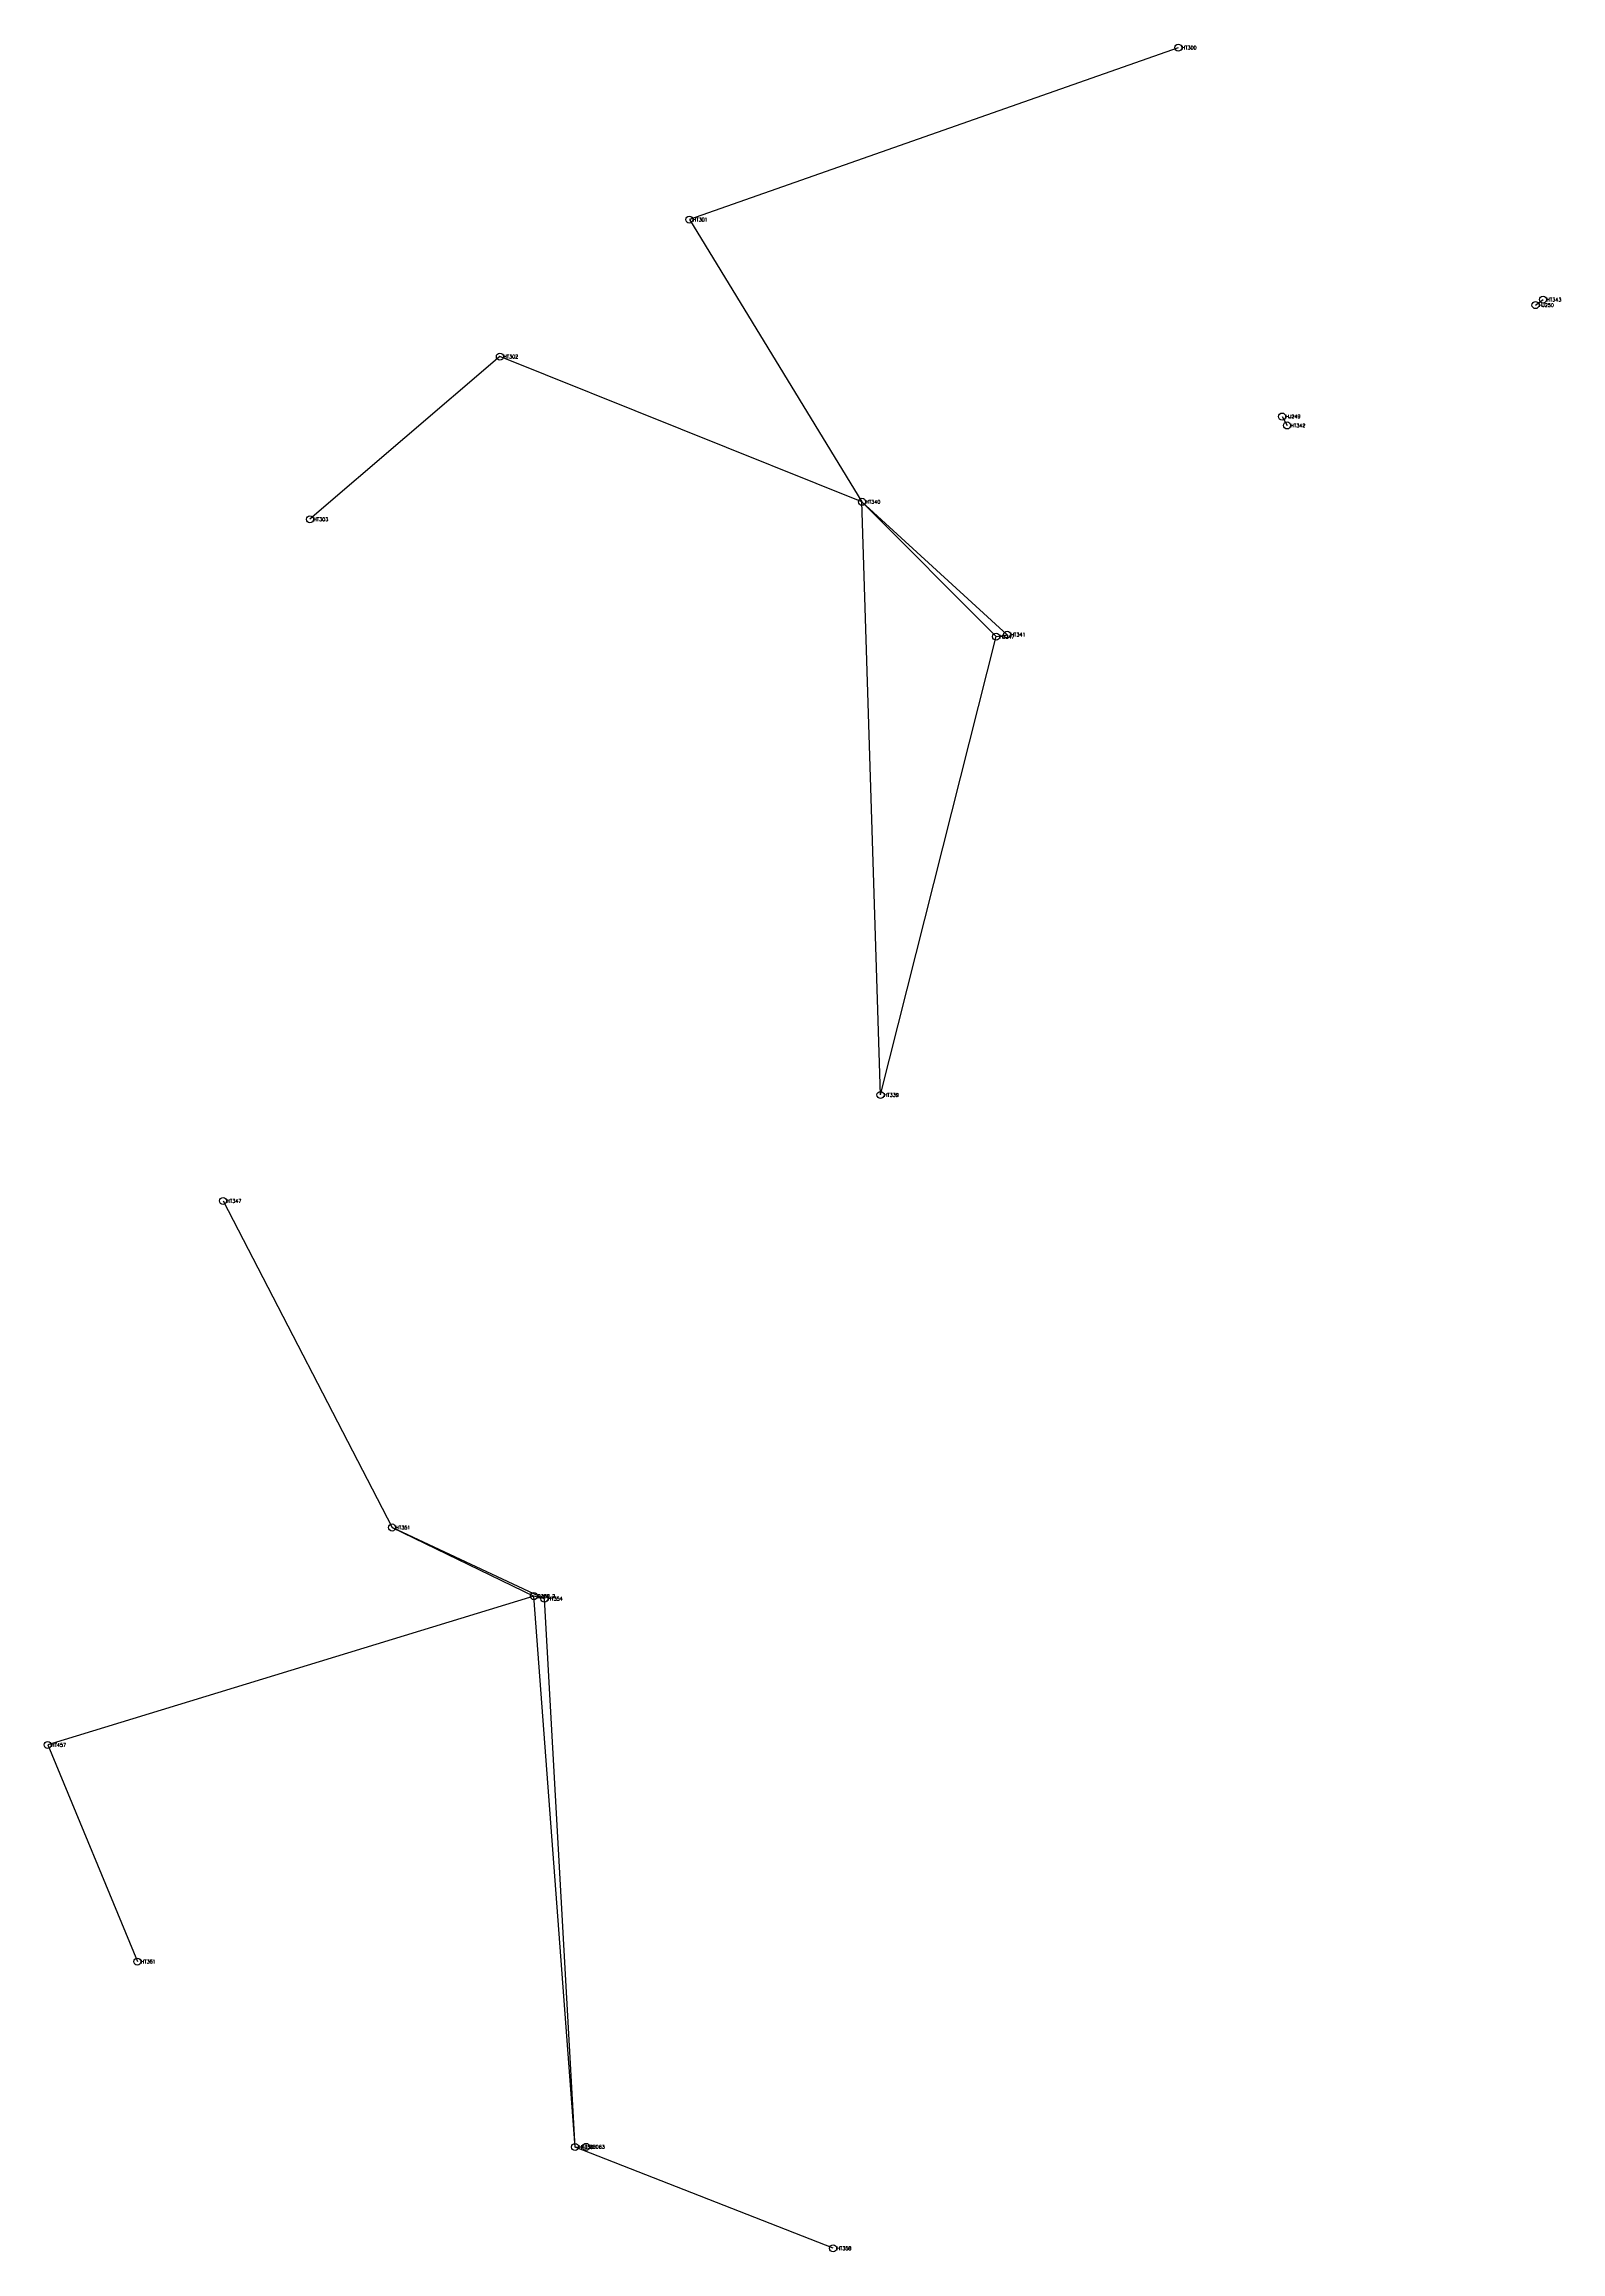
# Model space of a CAD drawing. Extents: x 249182 to 250605, y 2746473 to 2748731.
# Drawn here: x 249182 to 249613, y 2746636 to 2747264 of the extents above; entities that cross this region are included whole.
import ezdxf

# ---------------------------------------------------------------- set-up
doc = ezdxf.new("R2010")
doc.units = 0
doc.styles.get("Standard").update_dxf_attribs({"font": 'simplex'})

msp = doc.modelspace()

# ---------------------------------------------------------------- linework, layer by layer
at = {"color": 4}
for p, q in [((249504.674, 2747262.551), (249365.683, 2747213.676)), ((249365.683, 2747213.676), (249414.758, 2747133.448)), ((249606.219, 2747189.351), (249608.351, 2747190.919)), ((249311.818, 2747174.725), (249257.821, 2747128.461)), ((249414.758, 2747133.448), (249311.818, 2747174.725)), ((249534.193, 2747157.675), (249535.599, 2747155.143)), ((249420.015, 2746964.801), (249414.758, 2747133.448)), ((249414.758, 2747133.448), (249456.025, 2747095.647)), ((249452.893, 2747095.097), (249414.758, 2747133.448)), ((249420.015, 2746964.801), (249452.893, 2747095.097)), ((249452.893, 2747095.097), (249456.025, 2747095.647)), ((249233.124, 2746934.665), (249281.166, 2746841.822)), ((249324.477, 2746821.564), (249281.166, 2746841.822)), ((249281.166, 2746841.822), (249321.483, 2746822.309)), ((249321.483, 2746822.309), (249183.265, 2746780)), ((249324.477, 2746821.564), (249321.483, 2746822.309)), ((249333.211, 2746665.684), (249321.483, 2746822.309)), ((249333.211, 2746665.684), (249324.477, 2746821.564)), ((249183.265, 2746780), (249208.755, 2746718.406)), ((249333.211, 2746665.684), (249336.312, 2746665.72)), ((249406.547, 2746636.881), (249333.211, 2746665.684))]:
    msp.add_line(p, q, dxfattribs=at)
for centre in [(249504.674, 2747262.551), (249365.683, 2747213.676), (249606.219, 2747189.351), (249608.351, 2747190.919), (249311.818, 2747174.725), (249534.193, 2747157.675), (249535.599, 2747155.143), (249414.758, 2747133.448), (249257.821, 2747128.461), (249452.893, 2747095.097), (249456.025, 2747095.647), (249420.015, 2746964.801), (249233.124, 2746934.665), (249281.166, 2746841.822), (249321.483, 2746822.309), (249324.477, 2746821.564), (249183.265, 2746780), (249208.755, 2746718.406), (249333.211, 2746665.684), (249336.312, 2746665.72), (249406.547, 2746636.881)]:
    msp.add_circle(centre, 1)

# ---------------------------------------------------------------- texts
at = {"color": 5}
for s, p in [('HT300', (249505.674, 2747262.051)), ('HT301', (249366.683, 2747213.176)), ('HJ250', (249607.219, 2747188.851)), ('HT343', (249609.351, 2747190.419)), ('HT302', (249312.818, 2747174.225)), ('HJ249', (249535.193, 2747157.175)), ('HT342', (249536.599, 2747154.643)), ('HT340', (249415.758, 2747132.948)), ('HT303', (249258.821, 2747127.961)), ('HJ247', (249453.893, 2747094.597)), ('HT341', (249457.025, 2747095.147)), ('HT339', (249421.015, 2746964.301)), ('HT347', (249234.124, 2746934.165)), ('HT351', (249282.166, 2746841.322)), ('Q388_2', (249322.483, 2746821.809)), ('HT354', (249325.477, 2746821.064)), ('HT457', (249184.265, 2746779.5)), ('HT361', (249209.755, 2746717.906)), ('HT359', (249334.211, 2746665.184)), ('ZB063', (249337.312, 2746665.22)), ('HT358', (249407.547, 2746636.381))]:
    msp.add_text(s, height=1, dxfattribs=at).set_placement(p)

doc.saveas('drawing.dxf')
